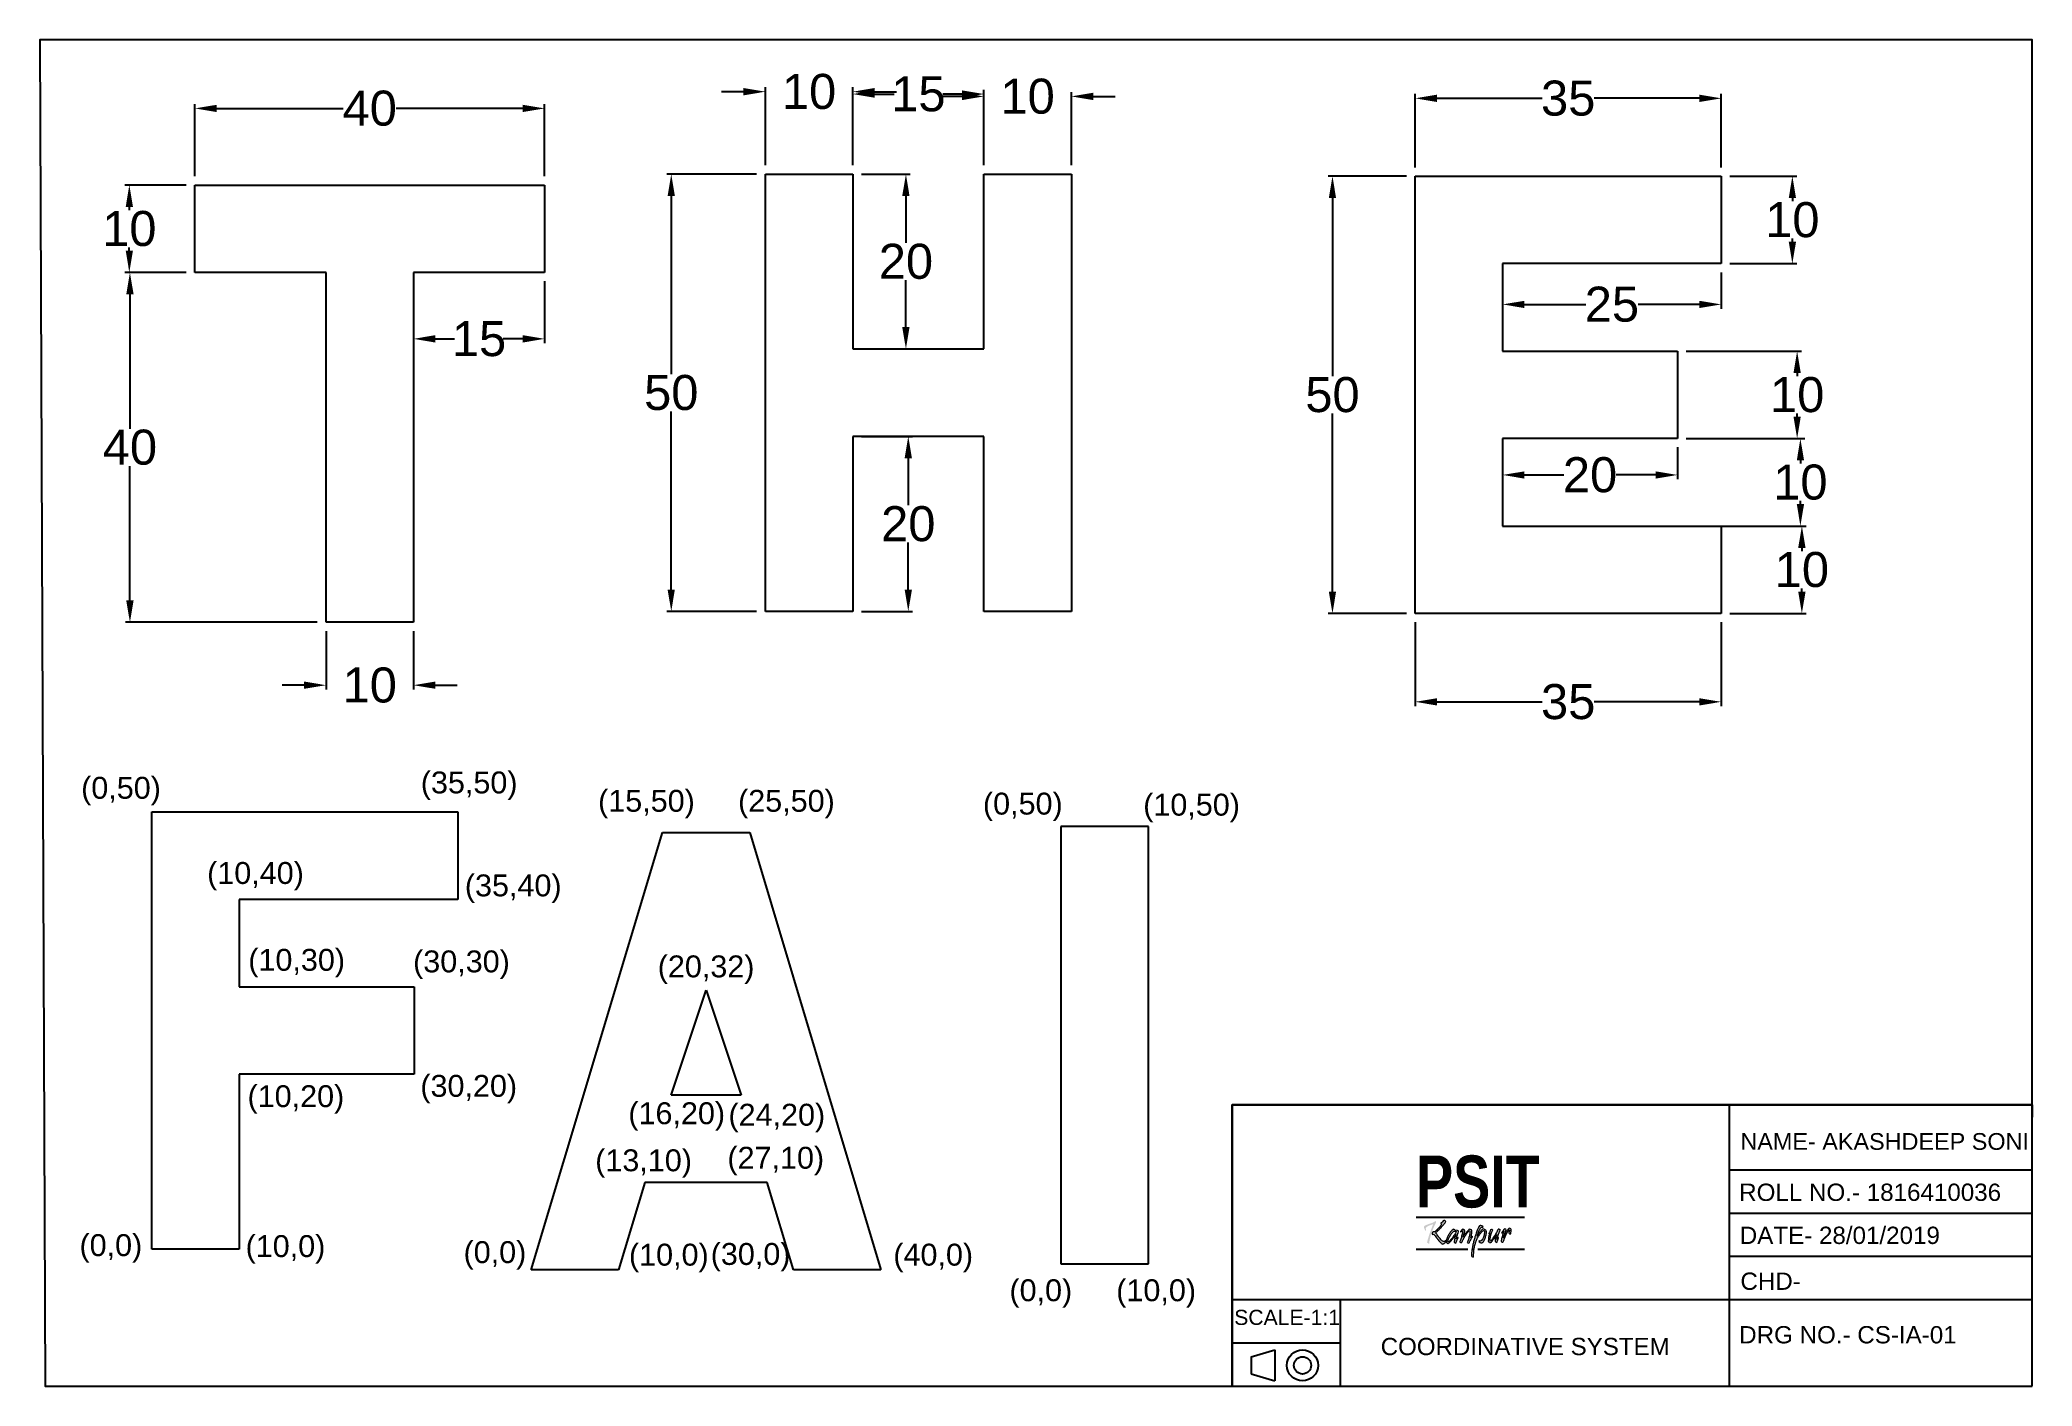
# Paper-space layout 'Layout1' of a CAD drawing. Header units: millimetres. Extents: x 1 to 406, y 0 to 273.
# The model-space entities are those that its viewports show. They can reach past a viewport. Long polylines and large blocks are cut down to what shows.
import ezdxf

# ---------------------------------------------------------------- set-up
doc = ezdxf.new("R2010")
doc.units = ezdxf.units.MM
doc.header["$MEASUREMENT"] = 0
doc.linetypes.add('ACAD_ISO02W100', pattern=[15, 12, -3])
doc.styles.get("Standard").update_dxf_attribs({"font": 'arial.ttf'})
doc.dimstyles.get("Standard").update_dxf_attribs({"dimtxt": 4, "dimasz": 2.5, "dimexe": 0.5, "dimexo": 1, "dimgap": 0.09, "dimtad": 0, "dimtih": 1, "dimtoh": 1, "dimdec": 0, "dimzin": 0, "dimdsep": 46, "dimtxsty": 'Standard', "dimcen": 0.09, "dimadec": 0, "dimazin": 0, "dimtfac": 1, "dimtdec": 0, "dimtofl": 0, "dimtmove": 0, "dimatfit": 3, "dimfxl": 1, "dimtolj": 1, "dimtzin": 0, "dimarcsym": 0})

psp = doc.layouts.get("Layout1")

# ---------------------------------------------------------------- texts
at = {"linetype": 'ACAD_ISO02W100', "ltscale": 0.5, "insert": (273.56, 9.91), "char_height": 3.5, "attachment_point": 1}
psp.add_mtext_dynamic_manual_height_columns('COORDINATIVE SYSTEM', width=93.5353, gutter_width=1, heights=[0], dxfattribs=at)

msp = doc.modelspace()

# ---------------------------------------------------------------- texts
at = {"ltscale": 0.5, "char_height": 2.5, "attachment_point": 1}
for s, width, gutter_width, insert in [('(0,50)', 36.0961, 12.5, (70.14, 217.77)), ('(35,50)', 44.2194, 84.15, (108.99, 218.38)), ('(15,50)', 17.9308, 12.5, (129.27, 216.28)), ('(25,50)', 17.4659, 12.5, (145.28, 216.28)), ('(0,50)', 19.1517, 12.5, (173.29, 215.96)), ('(10,50)', 19.2124, 12.5, (191.62, 215.84)), ('(10,40)', 9.572, 15, (84.55, 208.03)), ('(35,40)', 43.4005, 84.15, (114.03, 206.61)), ('(10,30)', 116.5975, 84.15, (89.26, 198.1)), ('(30,30)', 50.6566, 84.15, (108.11, 197.92)), ('(20,32)', 39.6954, 12.5, (136.09, 197.35)), ('(10,20)', 63.3208, 84.15, (89.17, 182.51)), ('(30,20)', 41.486, 84.15, (108.94, 183.69)), ('(16,20)', 44.6573, 12.5, (132.73, 180.56)), ('(24,20)', 37.8922, 1, (144.18, 180.39)), ('(27,10)', 18.6303, 12.5, (144.06, 175.47)), ('(13,10)', 34.7335, 12.5, (128.94, 175.18)), ('(0,0)', 35.4906, 15, (69.95, 165.48)), ('(10,0)', 25.0561, 15, (88.95, 165.37)), ('(0,0)', 17.2208, 12.5, (113.88, 164.68)), ('(10,0)', 11.5275, 12.5, (132.8, 164.39)), ('(30,0)', 19.5147, 12.5, (142.15, 164.47)), ('(40,0)', 21.9541, 12.5, (163.04, 164.39)), ('(0,0)', 10.6736, 12.5, (176.32, 160.32)), ('(10,0)', 15.4282, 12.5, (188.54, 160.32))]:
    msp.add_mtext_dynamic_manual_height_columns(s, width=width, gutter_width=gutter_width, heights=[0], dxfattribs=dict(at, insert=insert))

# ---------------------------------------------------------------- blocks, each defined once
blk = doc.blocks.new('new block')
h = blk.add_hatch(color=256)
h.dxf.hatch_style = 1
h.paths.add_polyline_path([(-137.95, 37.63), (-137.87, 37.8), (-137.81, 37.95), (-137.92, 38.08), (-138.07, 38.14), (-138.22, 38.04), (-138.27, 37.98), (-138.44, 37.86), (-138.66, 37.77), (-138.9, 37.69), (-139.21, 37.57), (-139.48, 37.48), (-139.72, 37.39), (-139.9, 37.33), (-140.05, 37.27), (-140.15, 37.23), (-140.21, 37.21), (-140.29, 37.17), (-140.49, 37.04), (-140.6, 36.9), (-140.64, 36.74), (-140.61, 36.58), (-140.61, 36.58), (-140.52, 36.34), (-140.42, 36.15), (-140.34, 36), (-140.22, 35.93), (-140.14, 36.05), (-140.15, 36.07), (-140.2, 36.34), (-140.22, 36.49), (-140.21, 36.57), (-140.06, 36.74), (-139.95, 36.82), (-139.81, 36.91), (-139.64, 37), (-139.46, 37.09), (-139.26, 37.17), (-139.04, 37.25), (-138.79, 37.33), (-138.53, 37.4), (-138.55, 37.35), (-138.63, 37.14), (-138.71, 36.93), (-138.79, 36.72), (-138.86, 36.52), (-138.94, 36.32), (-139.01, 36.13), (-139.08, 35.94), (-139.15, 35.75), (-139.18, 35.68), (-139.25, 35.47), (-139.33, 35.25), (-139.4, 35.04), (-139.47, 34.83), (-139.53, 34.63), (-139.59, 34.42), (-139.66, 34.22), (-139.72, 34.02), (-139.77, 33.82), (-139.83, 33.62), (-139.88, 33.43), (-139.91, 33.25), (-139.89, 33.18), (-139.71, 33.01), (-139.62, 32.95), (-139.45, 32.88), (-139.39, 32.96), (-139.41, 33.07), (-139.41, 33.15), (-139.4, 33.31), (-139.36, 33.55), (-139.3, 33.85), (-139.28, 33.92), (-139.23, 34.12), (-139.19, 34.32), (-139.13, 34.53), (-139.08, 34.73), (-139.02, 34.94), (-138.95, 35.15), (-138.88, 35.36), (-138.81, 35.57), (-138.74, 35.78), (-138.72, 35.83), (-138.64, 36.06), (-138.55, 36.27), (-138.47, 36.48), (-138.39, 36.69), (-138.3, 36.89), (-138.21, 37.08), (-138.13, 37.27), (-138.04, 37.45)])
h.paths.add_polyline_path([(-135.58, 38.02), (-135.65, 38.14), (-135.8, 38.25), (-135.97, 38.3), (-136.03, 38.3), (-136.2, 38.18), (-136.35, 38.01), (-136.5, 37.85), (-136.64, 37.74), (-136.77, 37.64), (-136.74, 37.56), (-136.53, 37.41), (-136.59, 37.32), (-136.68, 37.18), (-136.82, 37.02), (-136.98, 36.82), (-137.19, 36.6), (-137.25, 36.53), (-137.42, 36.36), (-137.58, 36.19), (-137.74, 36.04), (-137.89, 35.9), (-138.03, 35.77), (-138.17, 35.66), (-138.32, 35.7), (-138.51, 35.65), (-138.66, 35.57), (-138.69, 35.54), (-138.74, 35.33), (-138.73, 35.23), (-138.71, 35.14), (-138.59, 35.04), (-138.39, 35.09), (-138.37, 35.07), (-138.28, 34.99), (-138.17, 34.86), (-138.04, 34.71), (-137.89, 34.53), (-137.73, 34.31), (-137.54, 34.06), (-137.48, 33.98), (-137.33, 33.78), (-137.17, 33.59), (-137.02, 33.42), (-136.88, 33.27), (-136.74, 33.13), (-136.61, 33.01), (-136.48, 32.9), (-136.44, 32.87), (-136.25, 32.8), (-136.09, 32.88), (-136.01, 32.95), (-135.83, 33.13), (-135.69, 33.29), (-135.6, 33.41), (-136.03, 33.42), (-136.12, 33.43), (-136.33, 33.53), (-136.37, 33.55), (-136.49, 33.65), (-136.63, 33.77), (-136.77, 33.92), (-136.92, 34.09), (-137.08, 34.28), (-137.25, 34.5), (-137.32, 34.6), (-137.45, 34.77), (-137.57, 34.94), (-137.7, 35.12), (-137.83, 35.29), (-137.95, 35.46), (-137.9, 35.5), (-137.79, 35.59), (-137.66, 35.7), (-137.51, 35.84), (-137.34, 36.01), (-137.14, 36.21), (-136.92, 36.43), (-136.86, 36.49), (-136.68, 36.68), (-136.51, 36.86), (-136.35, 37.03), (-136.21, 37.19), (-136.07, 37.35), (-135.95, 37.49), (-135.83, 37.63), (-135.73, 37.76), (-135.65, 37.87)])
h.paths.add_polyline_path([(-134.55, 34.84), (-134.46, 34.99), (-134.32, 35.19), (-134.18, 35.37), (-134.04, 35.53), (-133.91, 35.66), (-133.77, 35.78), (-133.58, 35.83), (-133.36, 35.78), (-133.3, 35.77), (-133.22, 35.83), (-133.26, 35.9), (-133.49, 36.09), (-133.66, 36.21), (-133.78, 36.25), (-133.91, 36.22), (-134.1, 36.08), (-134.15, 36.02), (-134.29, 35.88), (-134.43, 35.72), (-134.56, 35.56), (-134.69, 35.38), (-134.81, 35.2), (-134.93, 35.01), (-135.04, 34.81), (-135.1, 34.69), (-135.21, 34.47), (-135.3, 34.26), (-135.38, 34.06), (-135.43, 33.87), (-135.48, 33.68), (-135.5, 33.51), (-135.51, 33.41), (-135.46, 33.22), (-135.3, 33.08), (-135.27, 33.06), (-135.09, 32.98), (-135.06, 32.98), (-134.86, 33.09), (-134.78, 33.15), (-134.66, 33.26), (-134.52, 33.41), (-134.35, 33.6), (-134.16, 33.82), (-134.02, 33.99), (-133.87, 34.17), (-133.74, 34.35), (-133.61, 34.52), (-133.49, 34.69), (-133.39, 34.85), (-133.29, 35.01), (-133.33, 34.9), (-133.38, 34.72), (-133.43, 34.53), (-133.48, 34.33), (-133.53, 34.12), (-133.58, 33.9), (-133.61, 33.66), (-133.65, 33.42), (-133.65, 33.25), (-133.53, 33.14), (-133.46, 33.1), (-133.29, 33.02), (-133.19, 33.18), (-133.17, 33.27), (-133.12, 33.46), (-133.05, 33.66), (-132.96, 33.85), (-132.86, 34.05), (-132.74, 34.24), (-132.71, 34.32), (-132.77, 34.38), (-132.88, 34.31), (-132.99, 34.18), (-133, 34.17), (-133.14, 34.01), (-133.11, 34.16), (-133.08, 34.34), (-133.03, 34.53), (-132.98, 34.73), (-132.91, 34.94), (-132.85, 35.16), (-132.77, 35.39), (-132.69, 35.64), (-132.66, 35.79), (-132.76, 35.91), (-132.88, 35.99), (-133.02, 36.06), (-133.03, 36.06), (-133.13, 35.89), (-133.16, 35.78), (-133.25, 35.55), (-133.28, 35.49), (-133.35, 35.35), (-133.44, 35.19), (-133.56, 35), (-133.7, 34.79), (-133.87, 34.56), (-133.92, 34.48), (-134.07, 34.3), (-134.21, 34.12), (-134.35, 33.95), (-134.49, 33.79), (-134.62, 33.65), (-134.75, 33.51), (-134.89, 33.39), (-135.05, 33.33), (-135.13, 33.42), (-135.13, 33.47), (-135.09, 33.65), (-135.04, 33.83), (-134.98, 34.02), (-134.9, 34.21), (-134.8, 34.42), (-134.68, 34.62)])
h.paths.add_polyline_path([(-131.47, 34.75), (-131.4, 35.01), (-131.33, 35.24), (-131.28, 35.44), (-131.24, 35.62), (-131.21, 35.78), (-131.19, 35.9), (-131.19, 35.93), (-131.27, 36.08), (-131.49, 36.17), (-131.49, 36.19), (-131.65, 36.3), (-131.76, 36.24), (-131.78, 36.22), (-131.93, 36.03), (-132.06, 35.86), (-132.18, 35.71), (-132.21, 35.64), (-132.16, 35.6), (-132.08, 35.64), (-131.94, 35.77), (-131.81, 35.91), (-131.7, 36.01), (-131.69, 35.88), (-131.7, 35.73), (-131.73, 35.55), (-131.76, 35.35), (-131.81, 35.13), (-131.86, 34.89), (-131.93, 34.63), (-132, 34.39), (-132.07, 34.17), (-132.13, 33.96), (-132.2, 33.76), (-132.27, 33.58), (-132.34, 33.41), (-132.38, 33.3), (-132.3, 33.24), (-132.2, 33.2), (-132.02, 33.15), (-131.95, 33.17), (-131.82, 33.35), (-131.73, 33.57), (-131.63, 33.78), (-131.53, 33.99), (-131.42, 34.19), (-131.31, 34.39), (-131.21, 34.58), (-131.09, 34.76), (-130.98, 34.93), (-130.86, 35.1), (-130.74, 35.27), (-130.62, 35.43), (-130.49, 35.58), (-130.36, 35.72), (-130.23, 35.86), (-130.08, 35.96), (-130.01, 35.79), (-130, 35.69), (-130, 35.52), (-130.02, 35.33), (-130.05, 35.11), (-130.1, 34.86), (-130.16, 34.6), (-130.17, 34.57), (-130.23, 34.33), (-130.29, 34.11), (-130.36, 33.9), (-130.43, 33.7), (-130.5, 33.52), (-130.57, 33.35), (-130.62, 33.23), (-130.47, 33.12), (-130.27, 33.06), (-130.13, 33.18), (-130.08, 33.32), (-130.01, 33.52), (-129.96, 33.61), (-129.84, 33.84), (-129.73, 34.05), (-129.62, 34.23), (-129.53, 34.39), (-129.44, 34.53), (-129.43, 34.58), (-129.49, 34.65), (-129.55, 34.61), (-129.57, 34.58), (-129.71, 34.39), (-129.82, 34.24), (-129.8, 34.34), (-129.75, 34.52), (-129.7, 34.74), (-129.65, 34.99), (-129.6, 35.26), (-129.56, 35.5), (-129.54, 35.69), (-129.54, 35.84), (-129.55, 35.94), (-129.65, 36.09), (-129.85, 36.2), (-130.01, 36.28), (-130.18, 36.22), (-130.25, 36.17), (-130.38, 36.07), (-130.52, 35.92), (-130.69, 35.73), (-130.9, 35.47), (-131.04, 35.28), (-131.18, 35.09), (-131.3, 34.91), (-131.41, 34.73), (-131.51, 34.56), (-131.59, 34.4), (-131.57, 34.47)])
h.paths.add_polyline_path([(-127.67, 36.35), (-127.64, 36.4), (-127.49, 36.6), (-127.34, 36.72), (-127.19, 36.77), (-127.11, 36.76), (-127.03, 36.75), (-126.94, 36.81), (-127, 36.89), (-127.05, 36.91), (-127.29, 37.05), (-127.48, 37.13), (-127.61, 37.16), (-127.66, 37.15), (-127.81, 37.05), (-127.97, 36.84), (-128.01, 36.77), (-128.07, 36.66), (-128.13, 36.52), (-128.2, 36.37), (-128.27, 36.2), (-128.34, 36.01), (-128.42, 35.81), (-128.5, 35.58), (-128.58, 35.34), (-128.67, 35.07), (-128.76, 34.79), (-128.85, 34.49), (-128.91, 34.27), (-128.98, 34.04), (-129.04, 33.81), (-129.1, 33.59), (-129.16, 33.37), (-129.21, 33.15), (-129.27, 32.93), (-129.31, 32.71), (-129.36, 32.5), (-129.4, 32.29), (-129.44, 32.08), (-129.48, 31.87), (-129.52, 31.67), (-129.55, 31.47), (-129.58, 31.27), (-129.6, 31.07), (-129.63, 30.87), (-129.64, 30.68), (-129.66, 30.49), (-129.68, 30.3), (-129.67, 30.14), (-129.56, 29.97), (-129.42, 29.86), (-129.27, 29.79), (-129.25, 29.79), (-129.19, 29.97), (-129.18, 30.02), (-129.16, 30.4), (-129.14, 30.71), (-129.13, 30.95), (-129.12, 31.13), (-129.11, 31.24), (-129.11, 31.28), (-129.1, 31.32), (-129.08, 31.51), (-129.05, 31.71), (-129.02, 31.92), (-128.98, 32.13), (-128.93, 32.34), (-128.88, 32.56), (-128.83, 32.78), (-128.76, 33), (-128.73, 33.12), (-128.66, 33.33), (-128.59, 33.53), (-128.51, 33.73), (-128.43, 33.92), (-128.34, 34.11), (-128.24, 34.3), (-128.14, 34.49), (-128.03, 34.67), (-127.91, 34.84), (-127.79, 35.01), (-127.67, 35.19), (-127.53, 35.35), (-127.4, 35.51), (-127.25, 35.67), (-127.1, 35.82), (-126.98, 35.93), (-126.81, 36), (-126.73, 35.97), (-126.66, 35.78), (-126.66, 35.75), (-126.65, 35.56), (-126.67, 35.37), (-126.7, 35.15), (-126.75, 34.93), (-126.82, 34.68), (-126.9, 34.43), (-126.98, 34.22), (-127.06, 34.03), (-127.15, 33.87), (-127.3, 33.67), (-127.46, 33.55), (-127.63, 33.51), (-127.76, 33.54), (-127.88, 33.56), (-127.98, 33.49), (-127.9, 33.38), (-127.89, 33.37), (-127.65, 33.23), (-127.46, 33.14), (-127.32, 33.11), (-127.2, 33.13), (-127.02, 33.26), (-127.01, 33.26), (-126.91, 33.38), (-126.81, 33.54), (-126.71, 33.72), (-126.6, 33.94), (-126.5, 34.2), (-126.45, 34.33), (-126.38, 34.55), (-126.32, 34.76), (-126.27, 34.97), (-126.24, 35.18), (-126.21, 35.38), (-126.19, 35.57), (-126.2, 35.68), (-126.24, 35.87), (-126.33, 36.03), (-126.48, 36.15), (-126.68, 36.24), (-126.72, 36.27), (-126.89, 36.35), (-126.91, 36.35), (-127.09, 36.25), (-127.16, 36.19), (-127.31, 36.04), (-127.46, 35.89), (-127.6, 35.73), (-127.73, 35.57), (-127.87, 35.4), (-127.99, 35.23), (-128.12, 35.05), (-128.24, 34.87), (-128.35, 34.68), (-128.33, 34.75), (-128.28, 34.92), (-128.21, 35.12), (-128.13, 35.34), (-128.04, 35.57), (-128.04, 35.58), (-127.93, 35.83), (-127.84, 36.04), (-127.75, 36.22)])
h.paths.add_polyline_path([(-124.93, 35.64), (-124.85, 35.8), (-124.78, 35.93), (-124.7, 36.06), (-124.76, 36.13), (-124.88, 36.19), (-125.05, 36.24), (-125.19, 36.15), (-125.24, 36.09), (-125.34, 35.92), (-125.43, 35.7), (-125.44, 35.68), (-125.52, 35.54), (-125.66, 35.3), (-125.67, 35.21), (-125.6, 35.24), (-125.56, 35.28), (-125.41, 35.42), (-125.45, 35.32), (-125.51, 35.14), (-125.56, 34.95), (-125.61, 34.75), (-125.65, 34.55), (-125.69, 34.33), (-125.72, 34.1), (-125.75, 33.87), (-125.77, 33.62), (-125.77, 33.53), (-125.77, 33.51), (-125.7, 33.34), (-125.51, 33.26), (-125.45, 33.23), (-125.26, 33.18), (-125.2, 33.19), (-125.02, 33.31), (-124.93, 33.42), (-124.83, 33.56), (-124.72, 33.7), (-124.61, 33.86), (-124.49, 34.03), (-124.37, 34.21), (-124.24, 34.41), (-124.11, 34.62), (-123.98, 34.84), (-123.84, 35.08), (-123.89, 34.92), (-123.95, 34.73), (-124, 34.53), (-124.05, 34.32), (-124.1, 34.1), (-124.15, 33.88), (-124.19, 33.64), (-124.2, 33.5), (-124.11, 33.35), (-123.97, 33.27), (-123.81, 33.21), (-123.79, 33.21), (-123.69, 33.4), (-123.69, 33.43), (-123.64, 33.59), (-123.58, 33.78), (-123.49, 34.01), (-123.39, 34.25), (-123.38, 34.3), (-123.44, 34.37), (-123.5, 34.32), (-123.56, 34.21), (-123.66, 34.01), (-123.75, 33.84), (-123.71, 34.03), (-123.66, 34.26), (-123.61, 34.48), (-123.56, 34.69), (-123.5, 34.9), (-123.43, 35.1), (-123.36, 35.3), (-123.29, 35.5), (-123.21, 35.68), (-123.13, 35.87), (-123.04, 36.04), (-123, 36.09), (-122.98, 36.12), (-123.13, 36.23), (-123.14, 36.23), (-123.33, 36.31), (-123.45, 36.26), (-123.5, 36.21), (-123.6, 36.06), (-123.72, 35.8), (-123.73, 35.77), (-123.79, 35.65), (-123.88, 35.49), (-123.99, 35.3), (-124.12, 35.07), (-124.29, 34.8), (-124.4, 34.63), (-124.54, 34.4), (-124.68, 34.19), (-124.8, 34.01), (-124.92, 33.85), (-125.02, 33.72), (-125.13, 33.59), (-125.3, 33.48), (-125.37, 33.64), (-125.37, 33.65), (-125.36, 33.82), (-125.35, 34.01), (-125.32, 34.21), (-125.28, 34.43), (-125.22, 34.67), (-125.16, 34.92), (-125.15, 34.94), (-125.08, 35.21), (-125, 35.44)])
h.paths.add_polyline_path([(-121.66, 36.11), (-121.71, 36.25), (-121.82, 36.3), (-121.99, 36.35), (-122.03, 36.34), (-122.17, 36.18), (-122.31, 35.98), (-122.44, 35.79), (-122.55, 35.63), (-122.65, 35.49), (-122.68, 35.42), (-122.62, 35.36), (-122.54, 35.41), (-122.5, 35.46), (-122.38, 35.61), (-122.19, 35.82), (-122.23, 35.71), (-122.29, 35.53), (-122.35, 35.34), (-122.41, 35.15), (-122.46, 34.95), (-122.52, 34.75), (-122.58, 34.53), (-122.63, 34.31), (-122.68, 34.09), (-122.74, 33.85), (-122.79, 33.61), (-122.8, 33.51), (-122.7, 33.36), (-122.54, 33.29), (-122.4, 33.24), (-122.37, 33.24), (-122.29, 33.37), (-122.19, 33.64), (-122.19, 33.66), (-122.13, 33.87), (-122.06, 34.08), (-121.98, 34.28), (-121.9, 34.48), (-121.82, 34.68), (-121.73, 34.87), (-121.63, 35.06), (-121.53, 35.24), (-121.42, 35.43), (-121.31, 35.61), (-121.19, 35.78), (-121.07, 35.96), (-120.92, 36.09), (-120.89, 36.02), (-120.89, 35.92), (-120.93, 35.71), (-120.99, 35.47), (-120.99, 35.44), (-120.94, 35.26), (-120.85, 35.19), (-120.7, 35.11), (-120.59, 35.25), (-120.57, 35.34), (-120.52, 35.55), (-120.5, 35.76), (-120.48, 35.98), (-120.48, 36.19), (-120.54, 36.37), (-120.74, 36.42), (-120.93, 36.5), (-120.97, 36.5), (-121.13, 36.33), (-121.23, 36.19), (-121.34, 36.02), (-121.45, 35.85), (-121.56, 35.67), (-121.67, 35.49), (-121.77, 35.3), (-121.87, 35.11), (-121.97, 34.91), (-122.06, 34.71), (-122.16, 34.51), (-122.25, 34.3), (-122.22, 34.44), (-122.17, 34.63), (-122.12, 34.83), (-122.05, 35.06), (-121.97, 35.31), (-121.88, 35.59), (-121.79, 35.83), (-121.72, 36)])
for p, q in [((0, 65), (-185, 65)), ((-185, 65), (-185, 0)), ((-70, 0), (-70, 65)), ((0, 0), (0, 65)), ((-70, 50), (0, 50)), ((-142.48, 39.08), (-117.4, 39.08)), ((-142.48, 39.08), (-117.4, 39.08)), ((-142.48, 39.08), (-117.4, 39.08)), ((-142.48, 39.08), (-117.4, 39.08)), ((-142.48, 39.08), (-117.4, 39.08)), ((-142.48, 39.08), (-117.4, 39.08)), ((-142.48, 39.08), (-117.4, 39.08)), ((-142.48, 39.08), (-117.4, 39.08)), ((-142.48, 39.08), (-117.4, 39.08)), ((-142.48, 39.08), (-117.4, 39.08)), ((-142.48, 39.08), (-117.4, 39.08)), ((-142.48, 39.08), (-117.4, 39.08)), ((-142.48, 39.08), (-117.4, 39.08)), ((-142.48, 39.07), (-117.4, 39.07)), ((-142.48, 39.07), (-117.4, 39.07)), ((-142.48, 39.07), (-117.4, 39.07)), ((-142.48, 39.07), (-117.4, 39.07)), ((-142.48, 39.07), (-117.4, 39.07)), ((-142.48, 39.07), (-117.4, 39.07)), ((-142.48, 39.07), (-117.4, 39.07)), ((-142.48, 39.07), (-117.4, 39.07)), ((-142.48, 39.07), (-117.4, 39.07)), ((-142.48, 39.07), (-117.4, 39.07)), ((-142.48, 39.07), (-117.4, 39.07)), ((-142.48, 39.07), (-117.4, 39.07)), ((-142.48, 39.07), (-117.4, 39.07)), ((-70, 40), (0, 40)), ((-142.48, 31.65), (-130.52, 31.65)), ((-142.48, 31.65), (-130.52, 31.65)), ((-142.48, 31.65), (-130.52, 31.65)), ((-142.48, 31.65), (-130.52, 31.65)), ((-142.48, 31.65), (-130.52, 31.65)), ((-142.48, 31.65), (-130.52, 31.65)), ((-142.48, 31.65), (-130.52, 31.65)), ((-142.48, 31.65), (-130.52, 31.65)), ((-142.48, 31.65), (-130.52, 31.65)), ((-142.48, 31.65), (-130.52, 31.65)), ((-142.48, 31.65), (-130.52, 31.65)), ((-142.48, 31.65), (-130.52, 31.65)), ((-142.48, 31.65), (-130.52, 31.65)), ((-142.48, 31.65), (-130.52, 31.65)), ((-142.48, 31.65), (-130.52, 31.65)), ((-142.48, 31.65), (-130.52, 31.65)), ((-142.48, 31.65), (-130.52, 31.65)), ((-142.48, 31.65), (-130.52, 31.65)), ((-142.48, 31.65), (-130.52, 31.65)), ((-142.48, 31.65), (-130.52, 31.65)), ((-142.48, 31.65), (-130.52, 31.65)), ((-142.48, 31.65), (-130.52, 31.65)), ((-142.48, 31.65), (-130.52, 31.65)), ((-142.48, 31.65), (-130.52, 31.65)), ((-142.48, 31.65), (-130.52, 31.65)), ((-142.48, 31.65), (-130.52, 31.65)), ((-129.52, 31.65), (-129.06, 31.65)), ((-129.52, 31.65), (-129.06, 31.65)), ((-129.52, 31.65), (-129.06, 31.65)), ((-129.52, 31.65), (-129.06, 31.65)), ((-129.52, 31.65), (-129.06, 31.65)), ((-129.52, 31.65), (-129.06, 31.65)), ((-129.52, 31.65), (-129.06, 31.65)), ((-129.52, 31.65), (-129.06, 31.65)), ((-129.52, 31.65), (-129.06, 31.65)), ((-129.52, 31.65), (-129.06, 31.65)), ((-129.52, 31.65), (-129.06, 31.65)), ((-129.52, 31.65), (-129.06, 31.65)), ((-129.52, 31.65), (-129.06, 31.65)), ((-129.52, 31.65), (-129.06, 31.65)), ((-129.52, 31.65), (-129.06, 31.65)), ((-129.52, 31.65), (-129.06, 31.65)), ((-129.52, 31.65), (-129.06, 31.65)), ((-129.52, 31.65), (-129.06, 31.65)), ((-129.52, 31.65), (-129.06, 31.65)), ((-129.52, 31.65), (-129.06, 31.65)), ((-129.52, 31.65), (-129.06, 31.65)), ((-129.52, 31.65), (-129.06, 31.65)), ((-129.52, 31.65), (-129.06, 31.65)), ((-129.52, 31.65), (-129.06, 31.65)), ((-129.52, 31.65), (-129.06, 31.65)), ((-129.52, 31.65), (-129.06, 31.65)), ((-128.22, 31.65), (-117.4, 31.65)), ((-128.22, 31.65), (-117.4, 31.65)), ((-128.22, 31.65), (-117.4, 31.65)), ((-128.22, 31.65), (-117.4, 31.65)), ((-128.22, 31.65), (-117.4, 31.65)), ((-128.22, 31.65), (-117.4, 31.65)), ((-128.22, 31.65), (-117.4, 31.65)), ((-128.22, 31.65), (-117.4, 31.65)), ((-128.22, 31.65), (-117.4, 31.65)), ((-128.22, 31.65), (-117.4, 31.65)), ((-128.22, 31.65), (-117.4, 31.65)), ((-128.22, 31.65), (-117.4, 31.65)), ((-128.22, 31.65), (-117.4, 31.65)), ((-128.22, 31.65), (-117.4, 31.65)), ((-128.22, 31.65), (-117.4, 31.65)), ((-128.22, 31.65), (-117.4, 31.65)), ((-128.22, 31.65), (-117.4, 31.65)), ((-128.22, 31.65), (-117.4, 31.65)), ((-128.22, 31.65), (-117.4, 31.65)), ((-128.22, 31.65), (-117.4, 31.65)), ((-128.22, 31.65), (-117.4, 31.65)), ((-128.22, 31.65), (-117.4, 31.65)), ((-128.22, 31.65), (-117.4, 31.65)), ((-128.22, 31.65), (-117.4, 31.65)), ((-128.22, 31.65), (-117.4, 31.65)), ((-128.22, 31.65), (-117.4, 31.65)), ((-70, 30), (0, 30)), ((-185, 20), (0, 20)), ((-160, 20), (-160, 0)), ((-185, 10), (-160, 10)), ((-180.64, 6.8), (-175.15, 8.4)), ((-180.64, 6.8), (-180.64, 2.81)), ((-175.15, 8.4), (-175.15, 1.21)), ((-185, 0), (0, 0)), ((-180.64, 2.81), (-175.15, 1.21))]:
    blk.add_line(p, q)
at = {"lineweight": 0}
for points in [[(-138.37, 35.07), (-138.28, 34.99), (-138.17, 34.86), (-138.04, 34.71), (-137.89, 34.53), (-137.73, 34.31), (-137.54, 34.06), (-137.48, 33.98), (-137.33, 33.78), (-137.17, 33.59), (-137.02, 33.42), (-136.88, 33.27), (-136.74, 33.13), (-136.61, 33.01), (-136.48, 32.9), (-136.44, 32.87), (-136.25, 32.8), (-136.09, 32.88), (-136.01, 32.95), (-135.83, 33.13), (-135.69, 33.29), (-135.6, 33.41), (-136.03, 33.42), (-136.12, 33.43), (-136.33, 33.53), (-136.37, 33.55), (-136.49, 33.65), (-136.63, 33.77), (-136.77, 33.92), (-136.92, 34.09), (-137.08, 34.28), (-137.25, 34.5), (-137.32, 34.6), (-137.45, 34.77), (-137.57, 34.94), (-137.7, 35.12), (-137.83, 35.29), (-137.95, 35.46), (-137.9, 35.5), (-137.79, 35.59), (-137.66, 35.7), (-137.51, 35.84), (-137.34, 36.01), (-137.14, 36.21), (-136.92, 36.43), (-136.86, 36.49), (-136.68, 36.68), (-136.51, 36.86), (-136.35, 37.03), (-136.21, 37.19), (-136.07, 37.35), (-135.95, 37.49), (-135.83, 37.63), (-135.73, 37.76), (-135.65, 37.87), (-135.58, 38.02), (-135.65, 38.14), (-135.8, 38.25), (-135.97, 38.3), (-136.03, 38.3), (-136.2, 38.18), (-136.35, 38.01), (-136.5, 37.85), (-136.64, 37.74), (-136.77, 37.64), (-136.74, 37.56), (-136.53, 37.41), (-136.59, 37.32), (-136.68, 37.18), (-136.82, 37.02), (-136.98, 36.82), (-137.19, 36.6), (-137.25, 36.53), (-137.42, 36.36), (-137.58, 36.19), (-137.74, 36.04), (-137.89, 35.9), (-138.03, 35.77), (-138.17, 35.66), (-138.32, 35.7), (-138.51, 35.65), (-138.66, 35.57), (-138.69, 35.54), (-138.74, 35.33), (-138.73, 35.23), (-138.71, 35.14), (-138.59, 35.04), (-138.39, 35.09)], [(-126.73, 35.97), (-126.66, 35.78), (-126.66, 35.75), (-126.65, 35.56), (-126.67, 35.37), (-126.7, 35.15), (-126.75, 34.93), (-126.81, 34.69), (-126.82, 34.66), (-126.9, 34.43), (-126.98, 34.22), (-127.06, 34.03), (-127.15, 33.87), (-127.16, 33.86), (-127.3, 33.67), (-127.46, 33.55), (-127.63, 33.51), (-127.76, 33.54), (-127.88, 33.56), (-127.98, 33.49), (-127.9, 33.38), (-127.89, 33.37), (-127.65, 33.23), (-127.46, 33.14), (-127.32, 33.11), (-127.2, 33.13), (-127.02, 33.26), (-127.01, 33.26), (-126.91, 33.38), (-126.81, 33.54), (-126.71, 33.72), (-126.6, 33.94), (-126.5, 34.2), (-126.45, 34.33), (-126.38, 34.55), (-126.32, 34.76), (-126.27, 34.97), (-126.24, 35.18), (-126.21, 35.38), (-126.19, 35.57), (-126.2, 35.68), (-126.24, 35.87), (-126.33, 36.03), (-126.48, 36.15), (-126.68, 36.24), (-126.72, 36.27), (-126.89, 36.35), (-126.91, 36.35), (-127.09, 36.25), (-127.16, 36.19), (-127.31, 36.04), (-127.46, 35.89), (-127.6, 35.73), (-127.73, 35.57), (-127.87, 35.4), (-127.99, 35.23), (-128.12, 35.05), (-128.24, 34.87), (-128.35, 34.68), (-128.33, 34.75), (-128.28, 34.92), (-128.21, 35.12), (-128.13, 35.34), (-128.04, 35.57), (-128.04, 35.58), (-127.93, 35.83), (-127.84, 36.04), (-127.75, 36.22), (-127.67, 36.35), (-127.64, 36.4), (-127.49, 36.6), (-127.34, 36.72), (-127.19, 36.77), (-127.11, 36.76), (-127.03, 36.75), (-126.94, 36.81), (-127, 36.89), (-127.05, 36.91), (-127.29, 37.05), (-127.48, 37.13), (-127.61, 37.16), (-127.66, 37.15), (-127.81, 37.05), (-127.97, 36.84), (-128.01, 36.77), (-128.07, 36.66), (-128.13, 36.52), (-128.2, 36.37), (-128.27, 36.2), (-128.34, 36.01), (-128.42, 35.81), (-128.5, 35.58), (-128.58, 35.34), (-128.67, 35.07), (-128.76, 34.79), (-128.85, 34.49), (-128.91, 34.27), (-128.98, 34.04), (-129.04, 33.81), (-129.1, 33.59), (-129.16, 33.37), (-129.21, 33.15), (-129.27, 32.93), (-129.31, 32.71), (-129.36, 32.5), (-129.4, 32.29), (-129.44, 32.08), (-129.48, 31.87), (-129.52, 31.67), (-129.55, 31.47), (-129.58, 31.27), (-129.6, 31.07), (-129.63, 30.87), (-129.64, 30.68), (-129.66, 30.49), (-129.68, 30.3), (-129.67, 30.14), (-129.56, 29.97), (-129.42, 29.86), (-129.27, 29.79), (-129.25, 29.79), (-129.19, 29.97), (-129.18, 30.02), (-129.16, 30.4), (-129.14, 30.71), (-129.13, 30.95), (-129.12, 31.13), (-129.11, 31.24), (-129.11, 31.28), (-129.1, 31.32), (-129.08, 31.51), (-129.05, 31.71), (-129.02, 31.92), (-128.98, 32.13), (-128.93, 32.34), (-128.88, 32.56), (-128.83, 32.78), (-128.76, 33), (-128.73, 33.12), (-128.66, 33.33), (-128.59, 33.53), (-128.51, 33.73), (-128.43, 33.92), (-128.34, 34.11), (-128.24, 34.3), (-128.14, 34.49), (-128.03, 34.67), (-127.91, 34.84), (-127.79, 35.01), (-127.67, 35.19), (-127.53, 35.35), (-127.4, 35.51), (-127.25, 35.67), (-127.1, 35.82), (-126.98, 35.93), (-126.81, 36)], [(-134.43, 35.72), (-134.56, 35.56), (-134.69, 35.38), (-134.81, 35.2), (-134.93, 35.01), (-135.04, 34.81), (-135.1, 34.69), (-135.21, 34.47), (-135.3, 34.26), (-135.38, 34.06), (-135.43, 33.87), (-135.48, 33.68), (-135.5, 33.51), (-135.51, 33.41), (-135.46, 33.22), (-135.3, 33.08), (-135.27, 33.06), (-135.09, 32.98), (-135.06, 32.98), (-134.86, 33.09), (-134.78, 33.15), (-134.66, 33.26), (-134.52, 33.41), (-134.35, 33.6), (-134.16, 33.82), (-134.02, 33.99), (-133.87, 34.17), (-133.74, 34.35), (-133.61, 34.52), (-133.49, 34.69), (-133.39, 34.85), (-133.29, 35.01), (-133.33, 34.9), (-133.38, 34.72), (-133.43, 34.53), (-133.48, 34.33), (-133.53, 34.12), (-133.58, 33.9), (-133.61, 33.66), (-133.65, 33.42), (-133.65, 33.25), (-133.53, 33.14), (-133.46, 33.1), (-133.29, 33.02), (-133.19, 33.18), (-133.17, 33.27), (-133.12, 33.46), (-133.05, 33.66), (-132.96, 33.85), (-132.86, 34.05), (-132.74, 34.24), (-132.71, 34.32), (-132.77, 34.38), (-132.88, 34.31), (-132.99, 34.18), (-133, 34.17), (-133.14, 34.01), (-133.11, 34.16), (-133.08, 34.34), (-133.03, 34.53), (-132.98, 34.73), (-132.91, 34.94), (-132.85, 35.16), (-132.77, 35.39), (-132.69, 35.64), (-132.66, 35.79), (-132.76, 35.91), (-132.88, 35.99), (-133.02, 36.06), (-133.03, 36.06), (-133.13, 35.89), (-133.16, 35.78), (-133.25, 35.55), (-133.28, 35.49), (-133.35, 35.35), (-133.44, 35.19), (-133.56, 35), (-133.7, 34.79), (-133.87, 34.56), (-133.92, 34.48), (-134.07, 34.3), (-134.21, 34.12), (-134.35, 33.95), (-134.49, 33.79), (-134.62, 33.65), (-134.75, 33.51), (-134.89, 33.39), (-135.05, 33.33), (-135.13, 33.42), (-135.13, 33.47), (-135.09, 33.65), (-135.04, 33.83), (-134.98, 34.02), (-134.9, 34.21), (-134.8, 34.42), (-134.68, 34.62), (-134.55, 34.84), (-134.46, 34.99), (-134.32, 35.19), (-134.18, 35.37), (-134.04, 35.53), (-133.91, 35.66), (-133.79, 35.77), (-133.76, 35.79), (-133.58, 35.83), (-133.36, 35.78), (-133.3, 35.77), (-133.22, 35.83), (-133.26, 35.9), (-133.49, 36.09), (-133.66, 36.21), (-133.78, 36.25), (-133.91, 36.22), (-134.1, 36.08), (-134.15, 36.02), (-134.29, 35.88)], [(-131.76, 36.24), (-131.78, 36.22), (-131.93, 36.03), (-132.06, 35.86), (-132.18, 35.71), (-132.21, 35.64), (-132.16, 35.6), (-132.08, 35.64), (-131.94, 35.77), (-131.81, 35.91), (-131.7, 36.01), (-131.69, 35.88), (-131.7, 35.73), (-131.73, 35.55), (-131.76, 35.35), (-131.81, 35.13), (-131.86, 34.89), (-131.93, 34.63), (-131.93, 34.63), (-132, 34.39), (-132.07, 34.17), (-132.13, 33.96), (-132.2, 33.76), (-132.27, 33.58), (-132.34, 33.41), (-132.38, 33.3), (-132.3, 33.24), (-132.2, 33.2), (-132.02, 33.15), (-131.95, 33.17), (-131.82, 33.35), (-131.73, 33.57), (-131.63, 33.78), (-131.53, 33.99), (-131.42, 34.19), (-131.31, 34.39), (-131.21, 34.58), (-131.09, 34.76), (-130.98, 34.93), (-130.86, 35.1), (-130.74, 35.27), (-130.62, 35.43), (-130.49, 35.58), (-130.36, 35.72), (-130.23, 35.86), (-130.08, 35.96), (-130.08, 35.96), (-130.01, 35.79), (-130, 35.69), (-130, 35.52), (-130.02, 35.33), (-130.05, 35.11), (-130.1, 34.86), (-130.16, 34.6), (-130.17, 34.57), (-130.23, 34.33), (-130.29, 34.11), (-130.36, 33.9), (-130.43, 33.7), (-130.5, 33.52), (-130.57, 33.35), (-130.62, 33.23), (-130.47, 33.12), (-130.27, 33.06), (-130.13, 33.18), (-130.08, 33.32), (-130.01, 33.52), (-129.96, 33.61), (-129.84, 33.84), (-129.73, 34.05), (-129.62, 34.23), (-129.53, 34.39), (-129.44, 34.53), (-129.43, 34.58), (-129.49, 34.65), (-129.55, 34.61), (-129.57, 34.58), (-129.71, 34.39), (-129.82, 34.24), (-129.8, 34.34), (-129.75, 34.52), (-129.7, 34.74), (-129.65, 34.99), (-129.6, 35.26), (-129.56, 35.5), (-129.54, 35.69), (-129.54, 35.84), (-129.55, 35.94), (-129.65, 36.09), (-129.85, 36.2), (-130.01, 36.28), (-130.18, 36.22), (-130.25, 36.17), (-130.38, 36.07), (-130.52, 35.92), (-130.69, 35.73), (-130.88, 35.5), (-130.9, 35.47), (-131.04, 35.28), (-131.18, 35.09), (-131.3, 34.91), (-131.41, 34.73), (-131.51, 34.56), (-131.59, 34.4), (-131.57, 34.47), (-131.47, 34.75), (-131.4, 35.01), (-131.33, 35.24), (-131.28, 35.44), (-131.24, 35.62), (-131.21, 35.78), (-131.19, 35.9), (-131.19, 35.93), (-131.27, 36.08), (-131.49, 36.17), (-131.49, 36.19), (-131.65, 36.3)], [(-125.37, 33.64), (-125.37, 33.65), (-125.36, 33.82), (-125.35, 34.01), (-125.32, 34.21), (-125.28, 34.43), (-125.22, 34.67), (-125.16, 34.92), (-125.15, 34.94), (-125.08, 35.21), (-125, 35.44), (-124.93, 35.64), (-124.85, 35.8), (-124.78, 35.93), (-124.7, 36.06), (-124.76, 36.13), (-124.88, 36.19), (-125.05, 36.24), (-125.19, 36.15), (-125.24, 36.09), (-125.34, 35.92), (-125.43, 35.7), (-125.44, 35.68), (-125.52, 35.54), (-125.66, 35.3), (-125.67, 35.21), (-125.6, 35.24), (-125.56, 35.28), (-125.41, 35.42), (-125.45, 35.32), (-125.51, 35.14), (-125.56, 34.95), (-125.61, 34.75), (-125.65, 34.55), (-125.69, 34.33), (-125.72, 34.1), (-125.75, 33.87), (-125.77, 33.62), (-125.77, 33.53), (-125.77, 33.51), (-125.7, 33.34), (-125.51, 33.26), (-125.45, 33.23), (-125.26, 33.18), (-125.2, 33.19), (-125.02, 33.31), (-124.93, 33.42), (-124.83, 33.56), (-124.72, 33.7), (-124.61, 33.86), (-124.49, 34.03), (-124.37, 34.21), (-124.24, 34.41), (-124.11, 34.62), (-123.98, 34.84), (-123.84, 35.08), (-123.89, 34.92), (-123.95, 34.73), (-124, 34.53), (-124.05, 34.32), (-124.1, 34.1), (-124.15, 33.88), (-124.19, 33.64), (-124.2, 33.5), (-124.11, 33.35), (-123.97, 33.27), (-123.81, 33.21), (-123.79, 33.21), (-123.69, 33.4), (-123.69, 33.43), (-123.64, 33.59), (-123.58, 33.78), (-123.49, 34.01), (-123.39, 34.25), (-123.38, 34.3), (-123.44, 34.37), (-123.5, 34.32), (-123.56, 34.21), (-123.66, 34.01), (-123.75, 33.84), (-123.71, 34.03), (-123.66, 34.26), (-123.61, 34.48), (-123.56, 34.69), (-123.5, 34.9), (-123.43, 35.1), (-123.36, 35.3), (-123.29, 35.5), (-123.21, 35.68), (-123.13, 35.87), (-123.04, 36.04), (-123, 36.09), (-122.98, 36.12), (-123.13, 36.23), (-123.14, 36.23), (-123.33, 36.31), (-123.45, 36.26), (-123.5, 36.21), (-123.6, 36.06), (-123.72, 35.8), (-123.73, 35.77), (-123.79, 35.65), (-123.88, 35.49), (-123.99, 35.3), (-124.12, 35.07), (-124.29, 34.8), (-124.4, 34.63), (-124.54, 34.4), (-124.68, 34.19), (-124.8, 34.01), (-124.92, 33.85), (-125.02, 33.72), (-125.11, 33.62), (-125.14, 33.58), (-125.3, 33.48)], [(-120.97, 36.5), (-121.13, 36.33), (-121.23, 36.19), (-121.34, 36.02), (-121.45, 35.85), (-121.56, 35.67), (-121.67, 35.49), (-121.77, 35.3), (-121.87, 35.11), (-121.97, 34.91), (-122.06, 34.71), (-122.16, 34.51), (-122.25, 34.3), (-122.22, 34.44), (-122.17, 34.63), (-122.12, 34.83), (-122.05, 35.06), (-121.97, 35.31), (-121.88, 35.59), (-121.79, 35.83), (-121.72, 36), (-121.67, 36.09), (-121.66, 36.1), (-121.71, 36.25), (-121.82, 36.3), (-121.99, 36.35), (-122.03, 36.34), (-122.17, 36.18), (-122.31, 35.98), (-122.44, 35.79), (-122.55, 35.63), (-122.65, 35.49), (-122.68, 35.42), (-122.62, 35.36), (-122.54, 35.41), (-122.5, 35.46), (-122.38, 35.61), (-122.19, 35.82), (-122.23, 35.71), (-122.29, 35.53), (-122.35, 35.34), (-122.41, 35.15), (-122.46, 34.95), (-122.52, 34.75), (-122.58, 34.53), (-122.63, 34.31), (-122.68, 34.09), (-122.74, 33.85), (-122.79, 33.61), (-122.8, 33.51), (-122.7, 33.36), (-122.54, 33.29), (-122.4, 33.24), (-122.37, 33.24), (-122.29, 33.37), (-122.19, 33.64), (-122.19, 33.66), (-122.13, 33.87), (-122.06, 34.08), (-121.98, 34.28), (-121.9, 34.48), (-121.82, 34.68), (-121.73, 34.87), (-121.63, 35.06), (-121.53, 35.24), (-121.42, 35.43), (-121.31, 35.61), (-121.19, 35.78), (-121.07, 35.96), (-120.92, 36.09), (-120.89, 36.02), (-120.89, 35.92), (-120.93, 35.71), (-120.99, 35.47), (-120.99, 35.44), (-120.94, 35.26), (-120.85, 35.19), (-120.7, 35.11), (-120.59, 35.25), (-120.57, 35.34), (-120.52, 35.55), (-120.5, 35.76), (-120.48, 35.98), (-120.48, 36.19), (-120.54, 36.37), (-120.74, 36.42), (-120.93, 36.5)]]:
    blk.add_lwpolyline(points, close=True, dxfattribs=at)
blk.add_lwpolyline([(-135.6, 33.41), (-135.57, 33.5), (-135.65, 33.58), (-135.72, 33.55), (-135.85, 33.47), (-136.03, 33.42)], dxfattribs=at)
for radius in [3.59, 2]:
    blk.add_circle((-168.73, 4.8), radius)
at = {"attachment_point": 1}
for s, width, gutter_width, insert, char_height in [('{\\fImpact|b0|i0|c0|p34;PSIT }', 136.9935, 1, (-142.48, 53.3), 12), ('SCALE-1:1', 39.121, 10, (-184.52, 17.64), 3.5)]:
    blk.add_mtext_dynamic_manual_height_columns(s, width=width, gutter_width=gutter_width, heights=[0], dxfattribs=dict(at, insert=insert, char_height=char_height))
for tag, p in [('NAME-', (-67.47, 54.63)), ('ROLLNO.-', (-67.75, 42.82)), ('DATE-', (-67.61, 32.86)), ('CHD-', (-67.47, 23.26)), ('DRG.NO.-', (-67.75, 9.88)), ('TITLE', (-153.76, 9.18))]:
    blk.add_attdef(tag, p, '', height=4)
blk = doc.blocks.new('*D23')
at = {"color": 0, "lineweight": -2, "ltscale": 0.5, "transparency": 16777216}
for p, q in [((82.15, 285.44), (75.15, 285.44)), ((75.65, 282.94), (75.65, 282.57)), ((75.65, 277.94), (75.65, 278.31)), ((82.15, 275.44), (75.15, 275.44))]:
    blk.add_line(p, q, dxfattribs=at)
at = {"color": 0, "ltscale": 0.5, "transparency": 16777216}
for points in [[(75.24, 282.94), (76.07, 282.94), (75.65, 285.44)], [(75.24, 277.94), (76.07, 277.94), (75.65, 275.44)]]:
    blk.add_solid(points, dxfattribs=at)
at = {"layer": 'Defpoints', "color": 0, "ltscale": 0.5, "transparency": 16777216}
for p in [(83.15, 285.44), (75.65, 275.44), (83.15, 275.44)]:
    blk.add_point(p, dxfattribs=at)
at = {"color": 0, "ltscale": 0.5, "transparency": 16777216, "insert": (75.65, 280.44), "char_height": 4, "attachment_point": 5}
blk.add_mtext('\\A1;10', dxfattribs=at)
blk = doc.blocks.new('*D24')
at = {"color": 0, "lineweight": -2, "ltscale": 0.5, "transparency": 16777216}
for p, q in [((83.15, 286.44), (83.15, 294.7)), ((85.65, 294.2), (100.12, 294.2)), ((120.65, 294.2), (106.17, 294.2)), ((123.15, 286.44), (123.15, 294.7))]:
    blk.add_line(p, q, dxfattribs=at)
at = {"color": 0, "ltscale": 0.5, "transparency": 16777216}
for points in [[(85.65, 294.61), (85.65, 293.78), (83.15, 294.2)], [(120.65, 294.61), (120.65, 293.78), (123.15, 294.2)]]:
    blk.add_solid(points, dxfattribs=at)
at = {"layer": 'Defpoints', "color": 0, "ltscale": 0.5, "transparency": 16777216}
for p in [(123.15, 294.2), (83.15, 285.44), (123.15, 285.44)]:
    blk.add_point(p, dxfattribs=at)
at = {"color": 0, "ltscale": 0.5, "transparency": 16777216, "insert": (103.15, 294.2), "char_height": 4, "attachment_point": 5}
blk.add_mtext('\\A1;40', dxfattribs=at)
blk = doc.blocks.new('*D25')
at = {"color": 0, "lineweight": -2, "ltscale": 0.5, "transparency": 16777216}
for p, q in [((82.15, 275.44), (75.22, 275.44)), ((75.72, 272.94), (75.72, 257.57)), ((75.72, 237.94), (75.72, 253.31)), ((97.15, 235.44), (75.22, 235.44))]:
    blk.add_line(p, q, dxfattribs=at)
at = {"color": 0, "ltscale": 0.5, "transparency": 16777216}
for points in [[(75.3, 272.94), (76.14, 272.94), (75.72, 275.44)], [(75.3, 237.94), (76.14, 237.94), (75.72, 235.44)]]:
    blk.add_solid(points, dxfattribs=at)
at = {"layer": 'Defpoints', "color": 0, "ltscale": 0.5, "transparency": 16777216}
for p in [(83.15, 275.44), (75.72, 235.44), (98.15, 235.44)]:
    blk.add_point(p, dxfattribs=at)
at = {"color": 0, "ltscale": 0.5, "transparency": 16777216, "insert": (75.72, 255.44), "char_height": 4, "attachment_point": 5}
blk.add_mtext('\\A1;40', dxfattribs=at)
blk = doc.blocks.new('*D26')
at = {"color": 0, "lineweight": -2, "ltscale": 0.5, "transparency": 16777216}
for p, q in [((98.15, 234.44), (98.15, 227.75)), ((108.15, 234.44), (108.15, 227.75)), ((95.65, 228.25), (93.15, 228.25)), ((110.65, 228.25), (113.15, 228.25))]:
    blk.add_line(p, q, dxfattribs=at)
at = {"color": 0, "ltscale": 0.5, "transparency": 16777216}
for points in [[(95.65, 228.67), (95.65, 227.84), (98.15, 228.25)], [(110.65, 228.67), (110.65, 227.84), (108.15, 228.25)]]:
    blk.add_solid(points, dxfattribs=at)
at = {"layer": 'Defpoints', "color": 0, "ltscale": 0.5, "transparency": 16777216}
for p in [(98.15, 235.44), (108.15, 235.44), (108.15, 228.25)]:
    blk.add_point(p, dxfattribs=at)
at = {"color": 0, "ltscale": 0.5, "transparency": 16777216, "insert": (103.15, 228.25), "char_height": 4, "attachment_point": 5}
blk.add_mtext('\\A1;10', dxfattribs=at)
blk = doc.blocks.new('*D27')
at = {"color": 0, "lineweight": -2, "ltscale": 0.5, "transparency": 16777216}
for p, q in [((108.15, 274.44), (108.15, 267.35)), ((123.15, 274.44), (123.15, 267.35)), ((110.65, 267.85), (112.86, 267.85)), ((120.65, 267.85), (118.43, 267.85))]:
    blk.add_line(p, q, dxfattribs=at)
at = {"color": 0, "ltscale": 0.5, "transparency": 16777216}
for points in [[(110.65, 268.27), (110.65, 267.43), (108.15, 267.85)], [(120.65, 268.27), (120.65, 267.43), (123.15, 267.85)]]:
    blk.add_solid(points, dxfattribs=at)
at = {"layer": 'Defpoints', "color": 0, "ltscale": 0.5, "transparency": 16777216}
for p in [(108.15, 275.44), (123.15, 275.44), (123.15, 267.85)]:
    blk.add_point(p, dxfattribs=at)
at = {"color": 0, "ltscale": 0.5, "transparency": 16777216, "insert": (115.65, 267.85), "char_height": 4, "attachment_point": 5}
blk.add_mtext('\\A1;15', dxfattribs=at)
blk = doc.blocks.new('*D28')
at = {"color": 0, "lineweight": -2, "ltscale": 0.5, "transparency": 16777216}
for p, q in [((147.4, 286.69), (137.14, 286.69)), ((137.64, 284.19), (137.64, 263.82)), ((137.64, 239.19), (137.64, 259.56)), ((147.4, 236.69), (137.14, 236.69))]:
    blk.add_line(p, q, dxfattribs=at)
at = {"color": 0, "ltscale": 0.5, "transparency": 16777216}
for points in [[(137.22, 284.19), (138.05, 284.19), (137.64, 286.69)], [(137.22, 239.19), (138.05, 239.19), (137.64, 236.69)]]:
    blk.add_solid(points, dxfattribs=at)
at = {"layer": 'Defpoints', "color": 0, "ltscale": 0.5, "transparency": 16777216}
for p in [(148.4, 286.69), (137.64, 236.69), (148.4, 236.69)]:
    blk.add_point(p, dxfattribs=at)
at = {"color": 0, "ltscale": 0.5, "transparency": 16777216, "insert": (137.64, 261.69), "char_height": 4, "attachment_point": 5}
blk.add_mtext('\\A1;50', dxfattribs=at)
blk = doc.blocks.new('*D29')
at = {"color": 0, "lineweight": -2, "ltscale": 0.5, "transparency": 16777216}
for p, q in [((148.4, 287.69), (148.4, 296.61)), ((158.4, 287.69), (158.4, 296.61)), ((145.9, 296.11), (143.4, 296.11)), ((160.9, 296.11), (163.4, 296.11))]:
    blk.add_line(p, q, dxfattribs=at)
at = {"color": 0, "ltscale": 0.5, "transparency": 16777216}
for points in [[(145.9, 296.53), (145.9, 295.69), (148.4, 296.11)], [(160.9, 296.53), (160.9, 295.69), (158.4, 296.11)]]:
    blk.add_solid(points, dxfattribs=at)
at = {"layer": 'Defpoints', "color": 0, "ltscale": 0.5, "transparency": 16777216}
for p in [(158.4, 296.11), (148.4, 286.69), (158.4, 286.69)]:
    blk.add_point(p, dxfattribs=at)
at = {"color": 0, "ltscale": 0.5, "transparency": 16777216, "insert": (153.4, 296.11), "char_height": 4, "attachment_point": 5}
blk.add_mtext('\\A1;10', dxfattribs=at)
blk = doc.blocks.new('*D30')
at = {"color": 0, "lineweight": -2, "ltscale": 0.5, "transparency": 16777216}
for p, q in [((158.4, 287.69), (158.4, 296.34)), ((173.4, 287.69), (173.4, 296.34)), ((160.9, 295.84), (163.12, 295.84)), ((170.9, 295.84), (168.69, 295.84))]:
    blk.add_line(p, q, dxfattribs=at)
at = {"color": 0, "ltscale": 0.5, "transparency": 16777216}
for points in [[(160.9, 296.26), (160.9, 295.42), (158.4, 295.84)], [(170.9, 296.26), (170.9, 295.42), (173.4, 295.84)]]:
    blk.add_solid(points, dxfattribs=at)
at = {"layer": 'Defpoints', "color": 0, "ltscale": 0.5, "transparency": 16777216}
for p in [(173.4, 295.84), (158.4, 286.69), (173.4, 286.69)]:
    blk.add_point(p, dxfattribs=at)
at = {"color": 0, "ltscale": 0.5, "transparency": 16777216, "insert": (165.9, 295.84), "char_height": 4, "attachment_point": 5}
blk.add_mtext('\\A1;15', dxfattribs=at)
blk = doc.blocks.new('*D31')
at = {"color": 0, "lineweight": -2, "ltscale": 0.5, "transparency": 16777216}
for p, q in [((170.9, 295.57), (168.4, 295.57)), ((173.4, 287.69), (173.4, 296.07)), ((183.4, 287.69), (183.4, 296.07)), ((185.9, 295.57), (188.4, 295.57))]:
    blk.add_line(p, q, dxfattribs=at)
at = {"color": 0, "ltscale": 0.5, "transparency": 16777216}
for points in [[(170.9, 295.99), (170.9, 295.15), (173.4, 295.57)], [(185.9, 295.99), (185.9, 295.15), (183.4, 295.57)]]:
    blk.add_solid(points, dxfattribs=at)
at = {"layer": 'Defpoints', "color": 0, "ltscale": 0.5, "transparency": 16777216}
for p in [(183.4, 295.57), (173.4, 286.69), (183.4, 286.69)]:
    blk.add_point(p, dxfattribs=at)
at = {"color": 0, "ltscale": 0.5, "transparency": 16777216, "insert": (178.4, 295.57), "char_height": 4, "attachment_point": 5}
blk.add_mtext('\\A1;10', dxfattribs=at)
blk = doc.blocks.new('*D32')
at = {"color": 0, "lineweight": -2, "ltscale": 0.5, "transparency": 16777216}
for p, q in [((159.4, 286.69), (164.98, 286.69)), ((164.48, 284.19), (164.48, 278.82)), ((164.48, 269.19), (164.48, 274.56)), ((159.4, 266.69), (164.98, 266.69))]:
    blk.add_line(p, q, dxfattribs=at)
at = {"color": 0, "ltscale": 0.5, "transparency": 16777216}
for points in [[(164.06, 284.19), (164.89, 284.19), (164.48, 286.69)], [(164.06, 269.19), (164.89, 269.19), (164.48, 266.69)]]:
    blk.add_solid(points, dxfattribs=at)
at = {"layer": 'Defpoints', "color": 0, "ltscale": 0.5, "transparency": 16777216}
for p in [(158.4, 286.69), (158.4, 266.69), (164.48, 266.69)]:
    blk.add_point(p, dxfattribs=at)
at = {"color": 0, "ltscale": 0.5, "transparency": 16777216, "insert": (164.48, 276.69), "char_height": 4, "attachment_point": 5}
blk.add_mtext('\\A1;20', dxfattribs=at)
blk = doc.blocks.new('*D33')
at = {"color": 0, "lineweight": -2, "ltscale": 0.5, "transparency": 16777216}
for p, q in [((159.4, 256.69), (165.25, 256.69)), ((164.75, 254.19), (164.75, 248.82)), ((164.75, 239.19), (164.75, 244.56)), ((159.4, 236.69), (165.25, 236.69))]:
    blk.add_line(p, q, dxfattribs=at)
at = {"color": 0, "ltscale": 0.5, "transparency": 16777216}
for points in [[(164.33, 254.19), (165.17, 254.19), (164.75, 256.69)], [(164.33, 239.19), (165.17, 239.19), (164.75, 236.69)]]:
    blk.add_solid(points, dxfattribs=at)
at = {"layer": 'Defpoints', "color": 0, "ltscale": 0.5, "transparency": 16777216}
for p in [(158.4, 256.69), (158.4, 236.69), (164.75, 236.69)]:
    blk.add_point(p, dxfattribs=at)
at = {"color": 0, "ltscale": 0.5, "transparency": 16777216, "insert": (164.75, 246.69), "char_height": 4, "attachment_point": 5}
blk.add_mtext('\\A1;20', dxfattribs=at)
blk = doc.blocks.new('*D34')
at = {"color": 0, "lineweight": -2, "ltscale": 0.5, "transparency": 16777216}
for p, q in [((221.73, 286.45), (212.77, 286.45)), ((213.27, 283.95), (213.27, 263.58)), ((213.27, 238.95), (213.27, 259.32)), ((221.73, 236.45), (212.77, 236.45))]:
    blk.add_line(p, q, dxfattribs=at)
at = {"color": 0, "ltscale": 0.5, "transparency": 16777216}
for points in [[(212.85, 283.95), (213.68, 283.95), (213.27, 286.45)], [(212.85, 238.95), (213.68, 238.95), (213.27, 236.45)]]:
    blk.add_solid(points, dxfattribs=at)
at = {"layer": 'Defpoints', "color": 0, "ltscale": 0.5, "transparency": 16777216}
for p in [(222.73, 286.45), (213.27, 236.45), (222.73, 236.45)]:
    blk.add_point(p, dxfattribs=at)
at = {"color": 0, "ltscale": 0.5, "transparency": 16777216, "insert": (213.27, 261.45), "char_height": 4, "attachment_point": 5}
blk.add_mtext('\\A1;50', dxfattribs=at)
blk = doc.blocks.new('*D35')
at = {"color": 0, "lineweight": -2, "ltscale": 0.5, "transparency": 16777216}
for p, q in [((222.73, 287.45), (222.73, 295.85)), ((225.23, 295.35), (237.26, 295.35)), ((255.23, 295.35), (243.2, 295.35)), ((257.73, 287.45), (257.73, 295.85))]:
    blk.add_line(p, q, dxfattribs=at)
at = {"color": 0, "ltscale": 0.5, "transparency": 16777216}
for points in [[(225.23, 295.77), (225.23, 294.93), (222.73, 295.35)], [(255.23, 295.77), (255.23, 294.93), (257.73, 295.35)]]:
    blk.add_solid(points, dxfattribs=at)
at = {"layer": 'Defpoints', "color": 0, "ltscale": 0.5, "transparency": 16777216}
for p in [(257.73, 295.35), (222.73, 286.45), (257.73, 286.45)]:
    blk.add_point(p, dxfattribs=at)
at = {"color": 0, "ltscale": 0.5, "transparency": 16777216, "insert": (240.23, 295.35), "char_height": 4, "attachment_point": 5}
blk.add_mtext('\\A1;35', dxfattribs=at)
blk = doc.blocks.new('*D36')
at = {"color": 0, "lineweight": -2, "ltscale": 0.5, "transparency": 16777216}
for p, q in [((258.73, 286.45), (266.37, 286.45)), ((265.87, 283.95), (265.87, 283.58)), ((265.87, 278.95), (265.87, 279.32)), ((258.73, 276.45), (266.37, 276.45))]:
    blk.add_line(p, q, dxfattribs=at)
at = {"color": 0, "ltscale": 0.5, "transparency": 16777216}
for points in [[(265.46, 283.95), (266.29, 283.95), (265.87, 286.45)], [(265.46, 278.95), (266.29, 278.95), (265.87, 276.45)]]:
    blk.add_solid(points, dxfattribs=at)
at = {"layer": 'Defpoints', "color": 0, "ltscale": 0.5, "transparency": 16777216}
for p in [(257.73, 286.45), (257.73, 276.45), (265.87, 276.45)]:
    blk.add_point(p, dxfattribs=at)
at = {"color": 0, "ltscale": 0.5, "transparency": 16777216, "insert": (265.87, 281.45), "char_height": 4, "attachment_point": 5}
blk.add_mtext('\\A1;10', dxfattribs=at)
blk = doc.blocks.new('*D37')
at = {"color": 0, "lineweight": -2, "ltscale": 0.5, "transparency": 16777216}
for p, q in [((232.73, 275.45), (232.73, 271.29)), ((257.73, 275.45), (257.73, 271.29)), ((235.23, 271.79), (242.23, 271.79)), ((255.23, 271.79), (248.23, 271.79))]:
    blk.add_line(p, q, dxfattribs=at)
at = {"color": 0, "ltscale": 0.5, "transparency": 16777216}
for points in [[(235.23, 272.2), (235.23, 271.37), (232.73, 271.79)], [(255.23, 272.2), (255.23, 271.37), (257.73, 271.79)]]:
    blk.add_solid(points, dxfattribs=at)
at = {"layer": 'Defpoints', "color": 0, "ltscale": 0.5, "transparency": 16777216}
for p in [(232.73, 276.45), (257.73, 276.45), (257.73, 271.79)]:
    blk.add_point(p, dxfattribs=at)
at = {"color": 0, "ltscale": 0.5, "transparency": 16777216, "insert": (245.23, 271.79), "char_height": 4, "attachment_point": 5}
blk.add_mtext('\\A1;25', dxfattribs=at)
blk = doc.blocks.new('*D38')
at = {"color": 0, "lineweight": -2, "ltscale": 0.5, "transparency": 16777216}
for p, q in [((232.73, 255.45), (232.73, 251.79)), ((252.73, 255.45), (252.73, 251.79)), ((235.23, 252.29), (239.75, 252.29)), ((250.23, 252.29), (245.71, 252.29))]:
    blk.add_line(p, q, dxfattribs=at)
at = {"color": 0, "ltscale": 0.5, "transparency": 16777216}
for points in [[(235.23, 252.7), (235.23, 251.87), (232.73, 252.29)], [(250.23, 252.7), (250.23, 251.87), (252.73, 252.29)]]:
    blk.add_solid(points, dxfattribs=at)
at = {"layer": 'Defpoints', "color": 0, "ltscale": 0.5, "transparency": 16777216}
for p in [(232.73, 256.45), (252.73, 256.45), (252.73, 252.29)]:
    blk.add_point(p, dxfattribs=at)
at = {"color": 0, "ltscale": 0.5, "transparency": 16777216, "insert": (242.73, 252.29), "char_height": 4, "attachment_point": 5}
blk.add_mtext('\\A1;20', dxfattribs=at)
blk = doc.blocks.new('*D39')
at = {"color": 0, "lineweight": -2, "ltscale": 0.5, "transparency": 16777216}
for p, q in [((253.73, 266.45), (266.92, 266.45)), ((266.42, 263.95), (266.42, 263.58)), ((266.42, 258.95), (266.42, 259.32)), ((253.73, 256.45), (266.92, 256.45))]:
    blk.add_line(p, q, dxfattribs=at)
at = {"color": 0, "ltscale": 0.5, "transparency": 16777216}
for points in [[(266, 263.95), (266.83, 263.95), (266.42, 266.45)], [(266, 258.95), (266.83, 258.95), (266.42, 256.45)]]:
    blk.add_solid(points, dxfattribs=at)
at = {"layer": 'Defpoints', "color": 0, "ltscale": 0.5, "transparency": 16777216}
for p in [(252.73, 266.45), (252.73, 256.45), (266.42, 256.45)]:
    blk.add_point(p, dxfattribs=at)
at = {"color": 0, "ltscale": 0.5, "transparency": 16777216, "insert": (266.42, 261.45), "char_height": 4, "attachment_point": 5}
blk.add_mtext('\\A1;10', dxfattribs=at)
blk = doc.blocks.new('*D40')
at = {"color": 0, "lineweight": -2, "ltscale": 0.5, "transparency": 16777216}
for p, q in [((258.73, 246.45), (267.46, 246.45)), ((266.96, 243.95), (266.96, 243.58)), ((266.96, 238.95), (266.96, 239.32)), ((258.73, 236.45), (267.46, 236.45))]:
    blk.add_line(p, q, dxfattribs=at)
at = {"color": 0, "ltscale": 0.5, "transparency": 16777216}
for points in [[(266.54, 243.95), (267.38, 243.95), (266.96, 246.45)], [(266.54, 238.95), (267.38, 238.95), (266.96, 236.45)]]:
    blk.add_solid(points, dxfattribs=at)
at = {"layer": 'Defpoints', "color": 0, "ltscale": 0.5, "transparency": 16777216}
for p in [(257.73, 246.45), (257.73, 236.45), (266.96, 236.45)]:
    blk.add_point(p, dxfattribs=at)
at = {"color": 0, "ltscale": 0.5, "transparency": 16777216, "insert": (266.96, 241.45), "char_height": 4, "attachment_point": 5}
blk.add_mtext('\\A1;10', dxfattribs=at)
blk = doc.blocks.new('*D41')
at = {"color": 0, "lineweight": -2, "ltscale": 0.5, "transparency": 16777216}
for p, q in [((253.73, 256.45), (267.29, 256.45)), ((266.79, 253.95), (266.79, 253.58)), ((266.79, 248.95), (266.79, 249.32)), ((253.73, 246.45), (267.29, 246.45))]:
    blk.add_line(p, q, dxfattribs=at)
at = {"color": 0, "ltscale": 0.5, "transparency": 16777216}
for points in [[(266.38, 253.95), (267.21, 253.95), (266.79, 256.45)], [(266.38, 248.95), (267.21, 248.95), (266.79, 246.45)]]:
    blk.add_solid(points, dxfattribs=at)
at = {"layer": 'Defpoints', "color": 0, "ltscale": 0.5, "transparency": 16777216}
for p in [(252.73, 256.45), (252.73, 246.45), (266.79, 246.45)]:
    blk.add_point(p, dxfattribs=at)
at = {"color": 0, "ltscale": 0.5, "transparency": 16777216, "insert": (266.79, 251.45), "char_height": 4, "attachment_point": 5}
blk.add_mtext('\\A1;10', dxfattribs=at)
blk = doc.blocks.new('*D22')
at = {"color": 0, "lineweight": -2, "ltscale": 0.5, "transparency": 16777216}
for p, q in [((222.73, 235.45), (222.73, 225.85)), ((257.73, 235.45), (257.73, 225.85)), ((225.23, 226.35), (237.26, 226.35)), ((255.23, 226.35), (243.2, 226.35))]:
    blk.add_line(p, q, dxfattribs=at)
at = {"color": 0, "ltscale": 0.5, "transparency": 16777216}
for points in [[(225.23, 226.76), (225.23, 225.93), (222.73, 226.35)], [(255.23, 226.76), (255.23, 225.93), (257.73, 226.35)]]:
    blk.add_solid(points, dxfattribs=at)
at = {"layer": 'Defpoints', "color": 0, "ltscale": 0.5, "transparency": 16777216}
for p in [(222.73, 236.45), (257.73, 236.45), (257.73, 226.35)]:
    blk.add_point(p, dxfattribs=at)
at = {"color": 0, "ltscale": 0.5, "transparency": 16777216, "insert": (240.23, 226.35), "char_height": 4, "attachment_point": 5}
blk.add_mtext('\\A1;35', dxfattribs=at)

# ---------------------------------------------------------------- dimensions: what is measured, and where the dimension line sits
at = {"ltscale": 0.5}
for base, p1, p2, picture, middle in [((158.4, 296.11), (148.4, 286.69), (158.4, 286.69), '*D29', (153.4, 296.11)), ((123.15, 294.2), (83.15, 285.44), (123.15, 285.44), '*D24', (103.15, 294.2)), ((173.4, 295.84), (158.4, 286.69), (173.4, 286.69), '*D30', (165.9, 295.84)), ((183.4, 295.57), (173.4, 286.69), (183.4, 286.69), '*D31', (178.4, 295.57)), ((257.73, 295.35), (222.73, 286.45), (257.73, 286.45), '*D35', (240.23, 295.35)), ((257.73, 271.79), (232.73, 276.45), (257.73, 276.45), '*D37', (245.23, 271.79)), ((123.15, 267.85), (108.15, 275.44), (123.15, 275.44), '*D27', (115.65, 267.85)), ((252.73, 252.29), (232.73, 256.45), (252.73, 256.45), '*D38', (242.73, 252.29)), ((108.15, 228.25), (98.15, 235.44), (108.15, 235.44), '*D26', (103.15, 228.25)), ((257.73, 226.35), (222.73, 236.45), (257.73, 236.45), '*D22', (240.23, 226.35))]:
    dim = msp.add_linear_dim(base=base, p1=p1, p2=p2, dimstyle='Standard', dxfattribs=at)
    dim.commit()
    dim.dimension.update_dxf_attribs({"geometry": picture, "text_midpoint": middle})
dim = msp.add_aligned_dim(p1=(83.15, 285.44), p2=(83.15, 275.44), distance=-7.49, dimstyle='Standard', dxfattribs=at)
dim.commit()
dim.dimension.update_dxf_attribs({"geometry": '*D23', "text_midpoint": (75.65, 280.44)})
for base, p1, p2, picture, middle in [((137.64, 236.69), (148.4, 286.69), (148.4, 236.69), '*D28', (137.64, 261.69)), ((164.48, 266.69), (158.4, 286.69), (158.4, 266.69), '*D32', (164.48, 276.69)), ((213.27, 236.45), (222.73, 286.45), (222.73, 236.45), '*D34', (213.27, 261.45)), ((265.87, 276.45), (257.73, 286.45), (257.73, 276.45), '*D36', (265.87, 281.45)), ((75.72, 235.44), (83.15, 275.44), (98.15, 235.44), '*D25', (75.72, 255.44)), ((266.42, 256.45), (252.73, 266.45), (252.73, 256.45), '*D39', (266.42, 261.45)), ((164.75, 236.69), (158.4, 256.69), (158.4, 236.69), '*D33', (164.75, 246.69)), ((266.79, 246.45), (252.73, 256.45), (252.73, 246.45), '*D41', (266.79, 251.45)), ((266.96, 236.45), (257.73, 246.45), (257.73, 236.45), '*D40', (266.96, 241.45))]:
    dim = msp.add_linear_dim(base=base, p1=p1, p2=p2, angle=90, dimstyle='Standard', dxfattribs=at)
    dim.commit()
    dim.dimension.update_dxf_attribs({"geometry": picture, "text_midpoint": middle})

# ---------------------------------------------------------------- linework, layer by layer
at = {"ltscale": 0.5}
for p, q in [((83.15, 285.44), (123.15, 285.44)), ((83.15, 275.44), (83.15, 285.44)), ((123.15, 285.44), (123.15, 275.44)), ((148.4, 286.69), (158.4, 286.69)), ((148.4, 236.69), (148.4, 286.69)), ((158.4, 286.69), (158.4, 266.69)), ((173.4, 266.69), (173.4, 286.69)), ((173.4, 286.69), (183.4, 286.69)), ((183.4, 286.69), (183.4, 236.69)), ((222.73, 286.45), (257.73, 286.45)), ((222.73, 236.45), (222.73, 286.45)), ((257.73, 286.45), (257.73, 276.45)), ((257.73, 276.45), (232.73, 276.45)), ((232.73, 276.45), (232.73, 266.45)), ((98.15, 275.44), (83.15, 275.44)), ((98.15, 235.44), (98.15, 275.44)), ((123.15, 275.44), (108.15, 275.44)), ((108.15, 275.44), (108.15, 235.44)), ((158.4, 266.69), (173.4, 266.69)), ((232.73, 266.45), (252.73, 266.45)), ((252.73, 266.45), (252.73, 256.45)), ((173.4, 256.69), (158.4, 256.69)), ((158.4, 256.69), (158.4, 236.69)), ((173.4, 236.69), (173.4, 256.69)), ((252.73, 256.45), (232.73, 256.45)), ((232.73, 256.45), (232.73, 246.45)), ((232.73, 246.45), (257.73, 246.45)), ((257.73, 246.45), (257.73, 236.45)), ((108.15, 235.44), (98.15, 235.44)), ((158.4, 236.69), (148.4, 236.69)), ((183.4, 236.69), (173.4, 236.69)), ((257.73, 236.45), (222.73, 236.45)), ((78.22, 163.76), (78.22, 213.76)), ((78.22, 213.76), (113.22, 213.76)), ((113.22, 213.76), (113.22, 203.76)), ((192.21, 212.11), (182.21, 212.11)), ((182.21, 212.11), (182.21, 162.11)), ((192.21, 162.11), (192.21, 212.11)), ((121.62, 161.39), (136.62, 211.39)), ((136.62, 211.39), (146.62, 211.39)), ((146.62, 211.39), (161.62, 161.39)), ((113.22, 203.76), (88.22, 203.76)), ((88.22, 203.76), (88.22, 193.76)), ((88.22, 193.76), (108.22, 193.76)), ((108.22, 193.76), (108.22, 183.76)), ((137.62, 181.39), (141.62, 193.39)), ((141.62, 193.39), (145.62, 181.39)), ((108.22, 183.76), (88.22, 183.76)), ((88.22, 183.76), (88.22, 163.76)), ((145.62, 181.39), (137.62, 181.39)), ((134.62, 171.39), (131.62, 161.39)), ((148.62, 171.39), (134.62, 171.39)), ((151.62, 161.39), (148.62, 171.39)), ((78.23, 163.76), (78.22, 163.76)), ((88.22, 163.76), (78.22, 163.76)), ((182.21, 162.11), (192.21, 162.11)), ((131.62, 161.39), (121.62, 161.39)), ((161.62, 161.39), (151.62, 161.39))]:
    msp.add_line(p, q, dxfattribs=at)

msp.set_redraw_order([(e.dxf.handle, doc.entitydb.next_handle()) for e in msp.query("TEXT MTEXT ATTDEF DIMENSION ARC_DIMENSION")])  # texts and dimensions are drawn at this point

# ---------------------------------------------------------------- linework, layer by layer
at = {"ltscale": 0.5}
psp.add_lwpolyline([(405.84, 54.72), (405.84, 273.37), (1.29, 273.37), (2.4, 0.12), (243.39, 0.12), (243.39, 57.19), (405.84, 57.19)], close=True, dxfattribs=at)

# ---------------------------------------------------------------- block references
ref = psp.add_blockref('new block', (405.84, 0.12), dxfattribs=dict(xscale=0.8780800000000001, yscale=0.8780800000000001, zscale=0.8780800000000001))
ref.add_attrib('DRG.NO.-', 'DRG NO.- CS-IA-01', (346.35, 8.79), dxfattribs={"height": 3.5123})
ref.add_attrib('CHD-', 'CHD- ', (346.6, 19.66), dxfattribs={"height": 3.512})
ref.add_attrib('DATE-', 'DATE- 28/01/2019', (346.47, 28.97), dxfattribs={"height": 3.5123})
ref.add_attrib('ROLLNO.-', 'ROLL NO.- 1816410036', (346.35, 37.71), dxfattribs={"height": 3.5123})
ref.add_attrib('NAME-', 'NAME- AKASHDEEP SONI', (346.6, 48.08), dxfattribs={"height": 3.4})

psp.set_redraw_order([(e.dxf.handle, doc.entitydb.next_handle()) for e in psp.query("TEXT MTEXT ATTDEF DIMENSION ARC_DIMENSION")])  # texts and dimensions are drawn at this point

# ---------------------------------------------------------------- viewports
at = {"layer": '0', "ltscale": 0.5, "view_target_point": (172.25, 99.49)}
vp = psp.add_viewport(center=(203.57, 136.74), size=(404.54, 273.2559), view_center_point=(7.11, 125.58), view_height=153.9266, dxfattribs=at)
vp.dxf.flags = 0x10000  # cut along an outline
vp.dxf.clipping_boundary_handle = psp.add_lwpolyline([(405.84, 54.72), (405.84, 273.37), (1.29, 273.37), (2.4, 0.12), (243.39, 0.12), (243.39, 57.19), (405.84, 57.19)], format="xyb", close=True, dxfattribs={"invisible": 1}).dxf.handle

doc.saveas('drawing.dxf')
